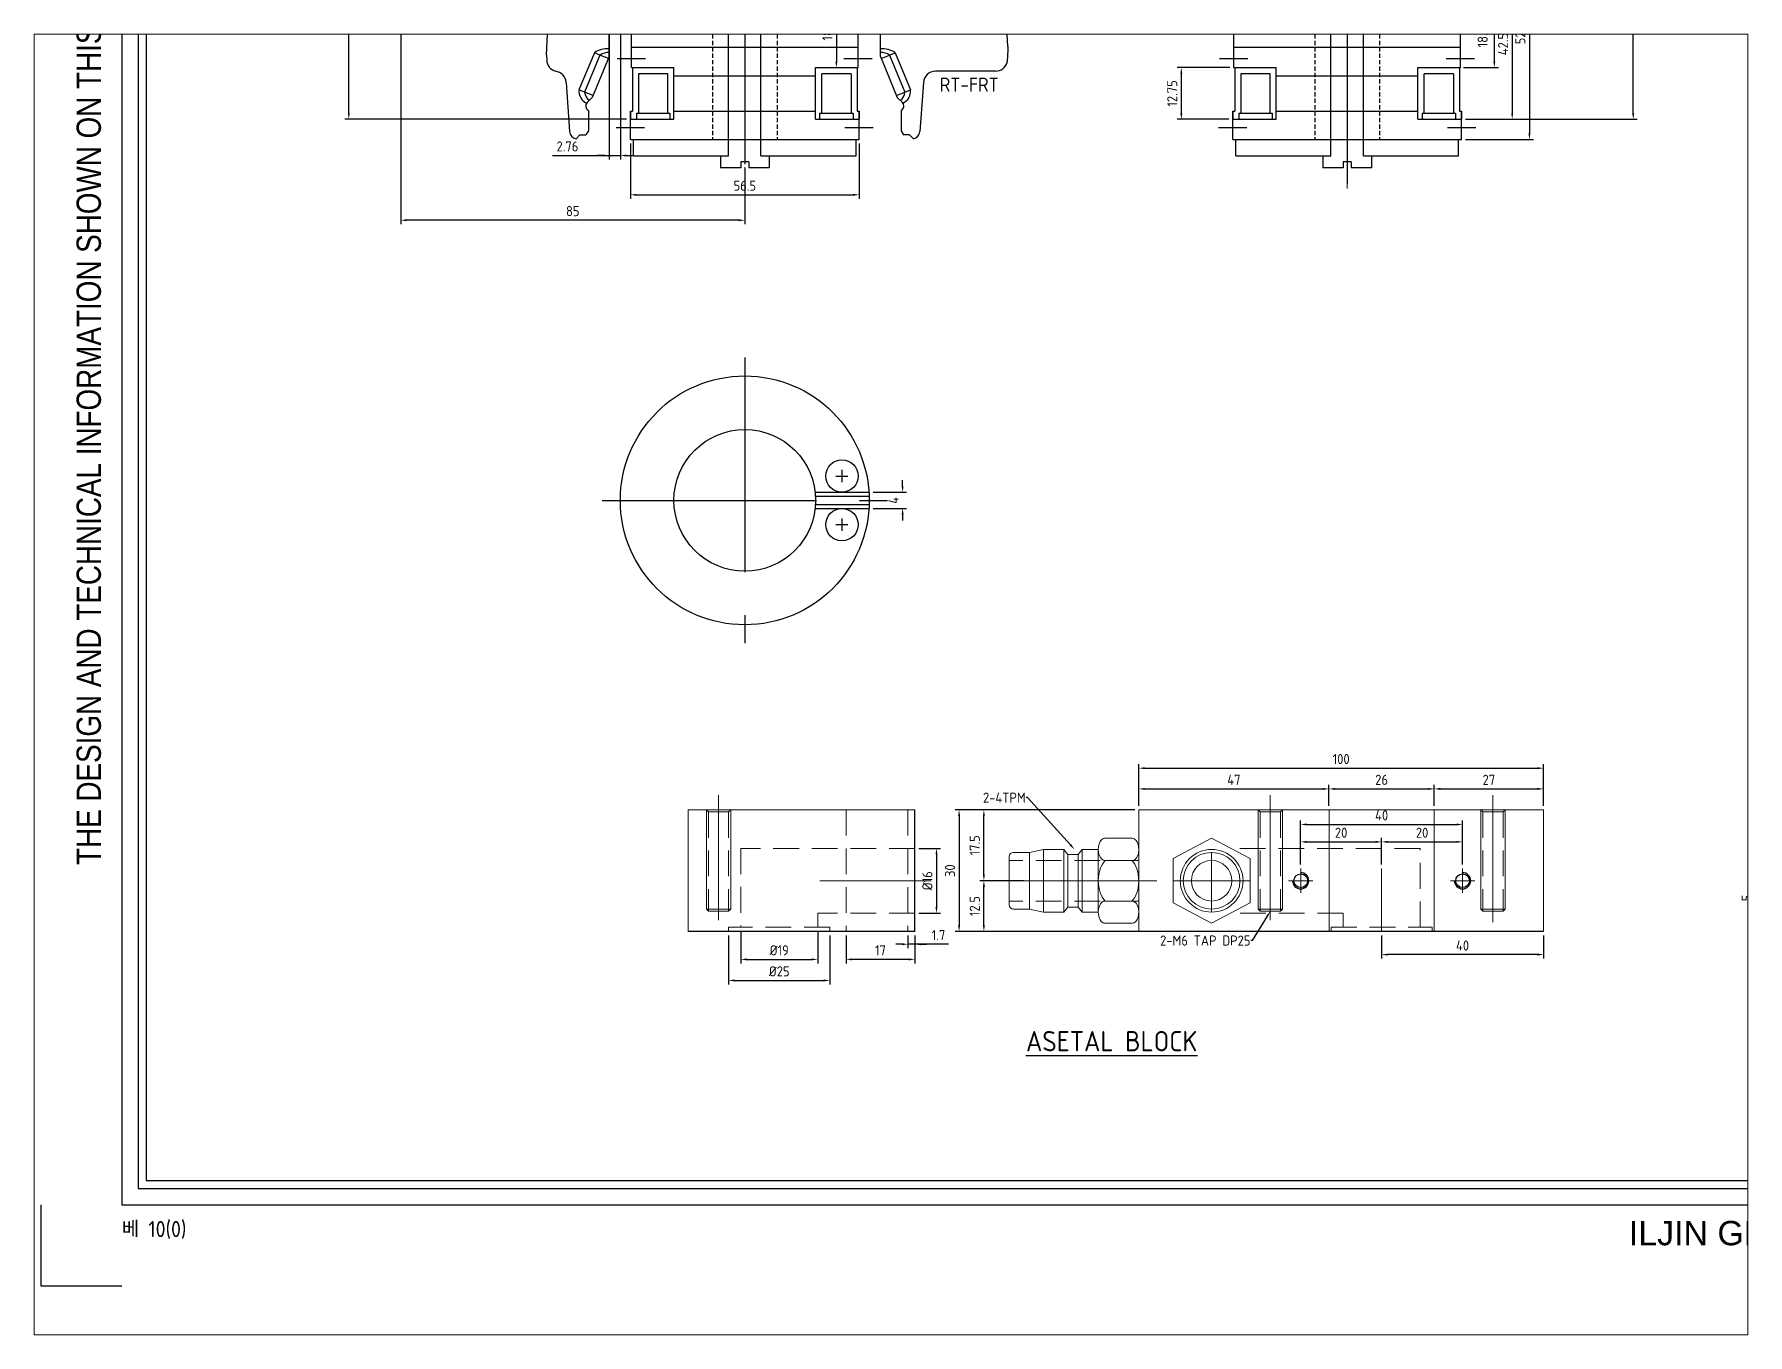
# Paper-space layout '배치2' of a CAD drawing. Header units: inches. Extents: x 26 to 231, y 20 to 176.
# The model-space entities are those that its viewports show. They can reach past a viewport. Long polylines and large blocks are cut down to what shows.
import ezdxf
from ezdxf import colors
from ezdxf.entities.mleader import LeaderData, LeaderLine
from ezdxf.math import Vec2, Vec3

# ---------------------------------------------------------------- set-up
doc = ezdxf.new("R2010")
doc.units = ezdxf.units.IN
for name, pattern in [('CENTER', [2, 1.25, -0.25, 0.25, -0.25]), ('CENTER2', [28.575, 19.05, -3.175, 3.175, -3.175]), ('DASHED', [0.75, 0.5, -0.25]), ('HIDDEN', [0.375, 0.25, -0.125])]:
    doc.linetypes.add(name, pattern=pattern)
doc.layers.add('03_Center', color=1, linetype='CENTER', lineweight=13)
for name, color, linetype in [('______', 7, 'Continuous'), ('HIDDEN', 2, 'HIDDEN'), ('도면', 3, 'Continuous'), ('도면 표제', 7, 'Continuous')]:
    doc.layers.add(name, color=color, linetype=linetype)
doc.layers.add('도면 한계', color=6, linetype='Continuous', plot=False)
doc.styles.add('ISO', font='isocp.shx')
doc.styles.add('ISOCP', font='isocp.shx')
doc.styles.get("Standard").update_dxf_attribs({"font": 'arial.ttf'})
doc.dimstyles.new('ILJINGLOBAL', dxfattribs={"dimtxt": 2.5, "dimasz": 1.5, "dimexe": 1, "dimexo": 1, "dimgap": 1, "dimtad": 1, "dimtoh": 1, "dimzin": 9, "dimdsep": 46, "dimtxsty": 'ISOCP', "dimcen": 0, "dimclrd": 1, "dimclre": 1, "dimclrt": 2, "dimazin": 2, "dimtm": 1e-09, "dimtfac": 1, "dimtofl": 0, "dimtmove": 1, "dimatfit": 3, "dimfxl": 1, "dimtolj": 1, "dimtzin": 0, "dimarcsym": 0})

psp = doc.layouts.new('배치2')

msp = doc.modelspace()

# ---------------------------------------------------------------- texts
at = {"insert": (264.5178, 62.9077), "char_height": 5, "attachment_point": 2, "style": 'ISOCP'}
msp.add_mtext_dynamic_auto_height_columns('{\\LASETAL BLOCK}', width=79.158904, gutter_width=1, height=0, count=1, dxfattribs=at)
at = {"layer": '도면 표제', "insert": (16, 297), "char_height": 6, "width": 493.400114, "attachment_point": 8, "rotation": 90, "style": 'ISOCP'}
msp.add_mtext('{\\fArial Narrow|b0|i0|c0|p34;THE DESIGN AND TECHNICAL INFORMATION SHOWN ON THIS DOCUMENT IS THE PROPERTY OF ILJIN @ ILJIN 2015}', dxfattribs=at)
at = {"layer": '도면 표제'}
for s, insert, char_height, width, attachment_point in [('{\\Fisocp,whgtxt|c129;\\C0;베 10(0)}', (20, 16), 4, 45.487735, 1), ('ILJIN GLOBAL', (420, 16), 6, 70.604749, 2)]:
    msp.add_mtext(s, dxfattribs=dict(at, insert=insert, char_height=char_height, width=width, attachment_point=attachment_point))

# ---------------------------------------------------------------- blocks, each defined once
blk = doc.blocks.new('*D78')
at = {"color": 1, "lineweight": -2, "transparency": 16777216}
for p, q in [((452.12, 98.27), (422.64, 98.27)), ((432.62, 93.27), (422.64, 93.27)), ((423.64, 96.77), (423.64, 94.77))]:
    blk.add_line(p, q, dxfattribs=at)
at = {"color": 1, "transparency": 16777216}
for points in [[(423.39, 96.77), (423.89, 96.77), (423.64, 98.27)], [(423.39, 94.77), (423.89, 94.77), (423.64, 93.27)]]:
    blk.add_solid(points, dxfattribs=at)
at = {"layer": 'Defpoints', "color": 0, "transparency": 16777216}
for p in [(453.12, 98.27), (423.64, 93.27), (433.62, 93.27)]:
    blk.add_point(p, dxfattribs=at)
at = {"color": 2, "transparency": 16777216, "insert": (421.39, 95.77), "char_height": 2.5, "attachment_point": 5, "rotation": 90, "style": 'ISOCP'}
blk.add_mtext('\\A1;5', dxfattribs=at)
blk = doc.blocks.new('*D88')
at = {"color": 1, "lineweight": -2, "transparency": 16777216}
for p, q in [((88.88, 415.11), (88.88, 262.17)), ((173.88, 276.03), (173.88, 262.17)), ((172.38, 263.17), (90.38, 263.17))]:
    blk.add_line(p, q, dxfattribs=at)
at = {"color": 1, "transparency": 16777216}
for points in [[(90.38, 263.42), (90.38, 262.92), (88.88, 263.17)], [(172.38, 263.42), (172.38, 262.92), (173.88, 263.17)]]:
    blk.add_solid(points, dxfattribs=at)
at = {"layer": 'Defpoints', "color": 0, "transparency": 16777216}
for p in [(88.88, 416.11), (173.88, 277.03), (88.88, 263.17)]:
    blk.add_point(p, dxfattribs=at)
at = {"color": 2, "transparency": 16777216, "insert": (131.38, 265.42), "char_height": 2.5, "attachment_point": 5, "style": 'ISOCP'}
blk.add_mtext('\\A1;85', dxfattribs=at)
blk = doc.blocks.new('*D90')
at = {"color": 1, "lineweight": -2, "transparency": 16777216}
for p, q in [((87.88, 488.11), (75.05, 488.11)), ((76.05, 289.61), (76.05, 486.61)), ((144.62, 288.11), (75.05, 288.11))]:
    blk.add_line(p, q, dxfattribs=at)
at = {"color": 1, "transparency": 16777216}
for points in [[(75.8, 486.61), (76.3, 486.61), (76.05, 488.11)], [(75.8, 289.61), (76.3, 289.61), (76.05, 288.11)]]:
    blk.add_solid(points, dxfattribs=at)
at = {"layer": 'Defpoints', "color": 0, "transparency": 16777216}
for p in [(76.05, 488.11), (88.88, 488.11), (145.62, 288.11)]:
    blk.add_point(p, dxfattribs=at)
at = {"color": 2, "transparency": 16777216, "insert": (73.8, 388.11), "char_height": 2.5, "attachment_point": 5, "rotation": 90, "style": 'ISOCP'}
blk.add_mtext('\\A1;200', dxfattribs=at)
blk = doc.blocks.new('*D127')
at = {"color": 1, "lineweight": -2, "transparency": 16777216}
for p, q in [((238.61, 100.02), (231.95, 100.02)), ((232.95, 89.02), (232.95, 98.52)), ((275.34, 87.52), (231.95, 87.52))]:
    blk.add_line(p, q, dxfattribs=at)
at = {"color": 1, "transparency": 16777216}
for points in [[(232.7, 98.52), (233.2, 98.52), (232.95, 100.02)], [(232.7, 89.02), (233.2, 89.02), (232.95, 87.52)]]:
    blk.add_solid(points, dxfattribs=at)
at = {"layer": 'Defpoints', "color": 0, "transparency": 16777216}
for p in [(232.95, 100.02), (239.61, 100.02), (276.34, 87.52)]:
    blk.add_point(p, dxfattribs=at)
at = {"color": 2, "transparency": 16777216, "insert": (230.7, 93.77), "char_height": 2.5, "attachment_point": 5, "rotation": 90, "style": 'ISOCP'}
blk.add_mtext('\\A1;12.5', dxfattribs=at)
blk = doc.blocks.new('*D128')
at = {"color": 1, "lineweight": -2, "transparency": 16777216}
for p, q in [((311.21, 104.02), (311.21, 114.93)), ((351.21, 104.02), (351.21, 114.93)), ((312.71, 113.93), (349.71, 113.93))]:
    blk.add_line(p, q, dxfattribs=at)
at = {"color": 1, "transparency": 16777216}
for points in [[(312.71, 114.18), (312.71, 113.68), (311.21, 113.93)], [(349.71, 114.18), (349.71, 113.68), (351.21, 113.93)]]:
    blk.add_solid(points, dxfattribs=at)
at = {"layer": 'Defpoints', "color": 0, "transparency": 16777216}
for p in [(351.21, 113.93), (311.21, 103.02), (351.21, 103.02)]:
    blk.add_point(p, dxfattribs=at)
at = {"color": 2, "transparency": 16777216, "insert": (331.21, 116.18), "char_height": 2.5, "attachment_point": 5, "style": 'ISOCP'}
blk.add_mtext('\\A1;40', dxfattribs=at)
blk = doc.blocks.new('*D129')
at = {"color": 1, "lineweight": -2, "transparency": 16777216}
for p, q in [((311.21, 104.02), (311.21, 110.63)), ((331.21, 104.02), (331.21, 110.63)), ((312.71, 109.63), (329.71, 109.63))]:
    blk.add_line(p, q, dxfattribs=at)
at = {"color": 1, "transparency": 16777216}
for points in [[(312.71, 109.88), (312.71, 109.38), (311.21, 109.63)], [(329.71, 109.88), (329.71, 109.38), (331.21, 109.63)]]:
    blk.add_solid(points, dxfattribs=at)
at = {"layer": 'Defpoints', "color": 0, "transparency": 16777216}
for p in [(331.21, 109.63), (311.21, 103.02), (331.21, 103.02)]:
    blk.add_point(p, dxfattribs=at)
at = {"color": 2, "transparency": 16777216, "insert": (321.21, 111.88), "char_height": 2.5, "attachment_point": 5, "style": 'ISOCP'}
blk.add_mtext('\\A1;20', dxfattribs=at)
blk = doc.blocks.new('*D130')
at = {"color": 1, "lineweight": -2, "transparency": 16777216}
for p, q in [((331.21, 105.02), (331.21, 110.63)), ((351.21, 104.02), (351.21, 110.63)), ((332.71, 109.63), (349.71, 109.63))]:
    blk.add_line(p, q, dxfattribs=at)
at = {"color": 1, "transparency": 16777216}
for points in [[(332.71, 109.88), (332.71, 109.38), (331.21, 109.63)], [(349.71, 109.88), (349.71, 109.38), (351.21, 109.63)]]:
    blk.add_solid(points, dxfattribs=at)
at = {"layer": 'Defpoints', "color": 0, "transparency": 16777216}
for p in [(351.21, 109.63), (331.21, 104.02), (351.21, 103.02)]:
    blk.add_point(p, dxfattribs=at)
at = {"color": 2, "transparency": 16777216, "insert": (341.21, 111.88), "char_height": 2.5, "attachment_point": 5, "style": 'ISOCP'}
blk.add_mtext('\\A1;20', dxfattribs=at)
blk = doc.blocks.new('*D131')
at = {"color": 1, "lineweight": -2, "transparency": 16777216}
for p, q in [((270.21, 117.52), (231.95, 117.52)), ((232.95, 101.52), (232.95, 116.02)), ((242.73, 100.02), (231.95, 100.02))]:
    blk.add_line(p, q, dxfattribs=at)
at = {"color": 1, "transparency": 16777216}
for points in [[(232.7, 116.02), (233.2, 116.02), (232.95, 117.52)], [(232.7, 101.52), (233.2, 101.52), (232.95, 100.02)]]:
    blk.add_solid(points, dxfattribs=at)
at = {"layer": 'Defpoints', "color": 0, "transparency": 16777216}
for p in [(232.95, 117.52), (271.21, 117.52), (243.73, 100.02)]:
    blk.add_point(p, dxfattribs=at)
at = {"color": 2, "transparency": 16777216, "insert": (230.7, 108.77), "char_height": 2.5, "attachment_point": 5, "rotation": 90, "style": 'ISOCP'}
blk.add_mtext('\\A1;17.5', dxfattribs=at)
blk = doc.blocks.new('*D132')
at = {"color": 1, "lineweight": -2, "transparency": 16777216}
for p, q in [((270.21, 117.52), (225.82, 117.52)), ((226.82, 116.02), (226.82, 89.02)), ((270.21, 87.52), (225.82, 87.52))]:
    blk.add_line(p, q, dxfattribs=at)
at = {"color": 1, "transparency": 16777216}
for points in [[(226.57, 116.02), (227.07, 116.02), (226.82, 117.52)], [(226.57, 89.02), (227.07, 89.02), (226.82, 87.52)]]:
    blk.add_solid(points, dxfattribs=at)
at = {"layer": 'Defpoints', "color": 0, "transparency": 16777216}
for p in [(271.21, 117.52), (226.82, 87.52), (271.21, 87.52)]:
    blk.add_point(p, dxfattribs=at)
at = {"color": 2, "transparency": 16777216, "insert": (224.57, 102.52), "char_height": 2.5, "attachment_point": 5, "rotation": 90, "style": 'ISOCP'}
blk.add_mtext('\\A1;30', dxfattribs=at)
blk = doc.blocks.new('*D133')
at = {"color": 1, "lineweight": -2, "transparency": 16777216}
for p, q in [((214.19, 86.52), (214.19, 83.35)), ((215.89, 86.52), (215.89, 83.35)), ((212.69, 84.35), (211.19, 84.35)), ((215.89, 84.35), (214.19, 84.35)), ((224.24, 84.35), (215.89, 84.35)), ((217.39, 84.35), (218.89, 84.35))]:
    blk.add_line(p, q, dxfattribs=at)
at = {"color": 1, "transparency": 16777216}
for points in [[(212.69, 84.6), (212.69, 84.1), (214.19, 84.35)], [(217.39, 84.6), (217.39, 84.1), (215.89, 84.35)]]:
    blk.add_solid(points, dxfattribs=at)
at = {"layer": 'Defpoints', "color": 0, "transparency": 16777216}
for p in [(214.19, 87.52), (215.89, 87.52), (214.19, 84.35)]:
    blk.add_point(p, dxfattribs=at)
at = {"color": 2, "transparency": 16777216, "insert": (221.74, 86.6), "char_height": 2.5, "attachment_point": 5, "style": 'ISOCP'}
blk.add_mtext('\\A1;1.7', dxfattribs=at)
blk = doc.blocks.new('*D134')
at = {"color": 1, "lineweight": -2, "transparency": 16777216}
for p, q in [((198.89, 86.52), (198.89, 79.6)), ((215.89, 86.52), (215.89, 79.6)), ((214.39, 80.6), (200.39, 80.6))]:
    blk.add_line(p, q, dxfattribs=at)
at = {"color": 1, "transparency": 16777216}
for points in [[(200.39, 80.85), (200.39, 80.35), (198.89, 80.6)], [(214.39, 80.85), (214.39, 80.35), (215.89, 80.6)]]:
    blk.add_solid(points, dxfattribs=at)
at = {"layer": 'Defpoints', "color": 0, "transparency": 16777216}
for p in [(198.89, 87.52), (215.89, 87.52), (198.89, 80.6)]:
    blk.add_point(p, dxfattribs=at)
at = {"color": 2, "transparency": 16777216, "insert": (207.39, 82.85), "char_height": 2.5, "attachment_point": 5, "style": 'ISOCP'}
blk.add_mtext('\\A1;17', dxfattribs=at)
blk = doc.blocks.new('*D125')
at = {"color": 1, "lineweight": -2, "transparency": 16777216}
for p, q in [((169.89, 86.52), (169.89, 74.4)), ((194.89, 86.52), (194.89, 74.4)), ((171.39, 75.4), (193.39, 75.4))]:
    blk.add_line(p, q, dxfattribs=at)
at = {"color": 1, "transparency": 16777216}
for points in [[(171.39, 75.65), (171.39, 75.15), (169.89, 75.4)], [(193.39, 75.65), (193.39, 75.15), (194.89, 75.4)]]:
    blk.add_solid(points, dxfattribs=at)
at = {"layer": 'Defpoints', "color": 0, "transparency": 16777216}
for p in [(169.89, 87.52), (194.89, 87.52), (194.89, 75.4)]:
    blk.add_point(p, dxfattribs=at)
at = {"color": 2, "transparency": 16777216, "insert": (182.39, 77.65), "char_height": 2.5, "attachment_point": 5, "style": 'ISOCP'}
blk.add_mtext('\\A1;%%c25', dxfattribs=at)
blk = doc.blocks.new('*D135')
at = {"color": 1, "lineweight": -2, "transparency": 16777216}
for p, q in [((216.89, 108.02), (222.24, 108.02)), ((221.24, 106.52), (221.24, 93.52)), ((216.89, 92.02), (222.24, 92.02))]:
    blk.add_line(p, q, dxfattribs=at)
at = {"color": 1, "transparency": 16777216}
for points in [[(220.99, 106.52), (221.49, 106.52), (221.24, 108.02)], [(220.99, 93.52), (221.49, 93.52), (221.24, 92.02)]]:
    blk.add_solid(points, dxfattribs=at)
at = {"layer": 'Defpoints', "color": 0, "transparency": 16777216}
for p in [(215.89, 108.02), (215.89, 92.02), (221.24, 92.02)]:
    blk.add_point(p, dxfattribs=at)
at = {"color": 2, "transparency": 16777216, "insert": (218.99, 100.02), "char_height": 2.5, "attachment_point": 5, "rotation": 90, "style": 'ISOCP'}
blk.add_mtext('\\A1;%%c16', dxfattribs=at)
blk = doc.blocks.new('*D126')
at = {"color": 1, "lineweight": -2, "transparency": 16777216}
for p, q in [((172.89, 87.52), (172.89, 79.6)), ((191.89, 87.52), (191.89, 79.6)), ((174.39, 80.6), (190.39, 80.6))]:
    blk.add_line(p, q, dxfattribs=at)
at = {"color": 1, "transparency": 16777216}
for points in [[(174.39, 80.85), (174.39, 80.35), (172.89, 80.6)], [(190.39, 80.85), (190.39, 80.35), (191.89, 80.6)]]:
    blk.add_solid(points, dxfattribs=at)
at = {"layer": 'Defpoints', "color": 0, "transparency": 16777216}
for p in [(172.89, 88.52), (191.89, 88.52), (191.89, 80.6)]:
    blk.add_point(p, dxfattribs=at)
at = {"color": 2, "transparency": 16777216, "insert": (182.39, 82.85), "char_height": 2.5, "attachment_point": 5, "style": 'ISOCP'}
blk.add_mtext('\\A1;%%c19', dxfattribs=at)
blk = doc.blocks.new('*D136')
at = {"color": 1, "lineweight": -2, "transparency": 16777216}
for p, q in [((331.21, 86.52), (331.21, 80.79)), ((371.21, 86.52), (371.21, 80.79)), ((369.71, 81.79), (332.71, 81.79))]:
    blk.add_line(p, q, dxfattribs=at)
at = {"color": 1, "transparency": 16777216}
for points in [[(332.71, 82.04), (332.71, 81.54), (331.21, 81.79)], [(369.71, 82.04), (369.71, 81.54), (371.21, 81.79)]]:
    blk.add_solid(points, dxfattribs=at)
at = {"layer": 'Defpoints', "color": 0, "transparency": 16777216}
for p in [(331.21, 87.52), (371.21, 87.52), (331.21, 81.79)]:
    blk.add_point(p, dxfattribs=at)
at = {"color": 2, "transparency": 16777216, "insert": (351.21, 84.04), "char_height": 2.5, "attachment_point": 5, "style": 'ISOCP'}
blk.add_mtext('\\A1;40', dxfattribs=at)
blk = doc.blocks.new('*D137')
at = {"color": 1, "lineweight": -2, "transparency": 16777216}
for p, q in [((271.21, 118.52), (271.21, 123.71)), ((318.21, 118.52), (318.21, 123.71)), ((272.71, 122.71), (316.71, 122.71))]:
    blk.add_line(p, q, dxfattribs=at)
at = {"color": 1, "transparency": 16777216}
for points in [[(272.71, 122.96), (272.71, 122.46), (271.21, 122.71)], [(316.71, 122.96), (316.71, 122.46), (318.21, 122.71)]]:
    blk.add_solid(points, dxfattribs=at)
at = {"layer": 'Defpoints', "color": 0, "transparency": 16777216}
for p in [(318.21, 122.71), (271.21, 117.52), (318.21, 117.52)]:
    blk.add_point(p, dxfattribs=at)
at = {"color": 2, "transparency": 16777216, "insert": (294.71, 124.96), "char_height": 2.5, "attachment_point": 5, "style": 'ISOCP'}
blk.add_mtext('\\A1;47', dxfattribs=at)
blk = doc.blocks.new('*D138')
at = {"color": 1, "lineweight": -2, "transparency": 16777216}
for p, q in [((318.21, 118.52), (318.21, 123.71)), ((344.21, 118.52), (344.21, 123.71)), ((319.71, 122.71), (342.71, 122.71))]:
    blk.add_line(p, q, dxfattribs=at)
at = {"color": 1, "transparency": 16777216}
for points in [[(319.71, 122.96), (319.71, 122.46), (318.21, 122.71)], [(342.71, 122.96), (342.71, 122.46), (344.21, 122.71)]]:
    blk.add_solid(points, dxfattribs=at)
at = {"layer": 'Defpoints', "color": 0, "transparency": 16777216}
for p in [(344.21, 122.71), (318.21, 117.52), (344.21, 117.52)]:
    blk.add_point(p, dxfattribs=at)
at = {"color": 2, "transparency": 16777216, "insert": (331.21, 124.96), "char_height": 2.5, "attachment_point": 5, "style": 'ISOCP'}
blk.add_mtext('\\A1;26', dxfattribs=at)
blk = doc.blocks.new('*D139')
at = {"color": 1, "lineweight": -2, "transparency": 16777216}
for p, q in [((344.21, 118.52), (344.21, 123.71)), ((371.21, 118.52), (371.21, 123.71)), ((345.71, 122.71), (369.71, 122.71))]:
    blk.add_line(p, q, dxfattribs=at)
at = {"color": 1, "transparency": 16777216}
for points in [[(345.71, 122.96), (345.71, 122.46), (344.21, 122.71)], [(369.71, 122.96), (369.71, 122.46), (371.21, 122.71)]]:
    blk.add_solid(points, dxfattribs=at)
at = {"layer": 'Defpoints', "color": 0, "transparency": 16777216}
for p in [(371.21, 122.71), (344.21, 117.52), (371.21, 117.52)]:
    blk.add_point(p, dxfattribs=at)
at = {"color": 2, "transparency": 16777216, "insert": (357.71, 124.96), "char_height": 2.5, "attachment_point": 5, "style": 'ISOCP'}
blk.add_mtext('\\A1;27', dxfattribs=at)
blk = doc.blocks.new('*D140')
at = {"color": 1, "lineweight": -2, "transparency": 16777216}
for p, q in [((271.21, 118.52), (271.21, 128.83)), ((272.71, 127.83), (369.71, 127.83)), ((371.21, 118.52), (371.21, 128.83))]:
    blk.add_line(p, q, dxfattribs=at)
at = {"color": 1, "transparency": 16777216}
for points in [[(272.71, 128.08), (272.71, 127.58), (271.21, 127.83)], [(369.71, 128.08), (369.71, 127.58), (371.21, 127.83)]]:
    blk.add_solid(points, dxfattribs=at)
at = {"layer": 'Defpoints', "color": 0, "transparency": 16777216}
for p in [(371.21, 127.83), (271.21, 117.52), (371.21, 117.52)]:
    blk.add_point(p, dxfattribs=at)
at = {"color": 2, "transparency": 16777216, "insert": (321.21, 130.08), "char_height": 2.5, "attachment_point": 5, "style": 'ISOCP'}
blk.add_mtext('\\A1;100', dxfattribs=at)
blk = doc.blocks.new('*D144')
at = {"color": 1, "lineweight": -2, "transparency": 16777216}
for p, q in [((354.2, 335.61), (368.72, 335.61)), ((367.72, 334.11), (367.72, 284.61)), ((351.95, 283.11), (368.72, 283.11))]:
    blk.add_line(p, q, dxfattribs=at)
at = {"color": 1, "transparency": 16777216}
for points in [[(367.47, 334.11), (367.97, 334.11), (367.72, 335.61)], [(367.47, 284.61), (367.97, 284.61), (367.72, 283.11)]]:
    blk.add_solid(points, dxfattribs=at)
at = {"layer": 'Defpoints', "color": 0, "transparency": 16777216}
for p in [(353.2, 335.61), (350.95, 283.11), (367.72, 283.11)]:
    blk.add_point(p, dxfattribs=at)
at = {"color": 2, "transparency": 16777216, "insert": (365.47, 309.36), "char_height": 2.5, "attachment_point": 5, "rotation": 90, "style": 'ISOCP'}
blk.add_mtext('\\A1;52.5', dxfattribs=at)
blk = doc.blocks.new('*D145')
at = {"color": 1, "lineweight": -2, "transparency": 16777216}
for p, q in [((351.42, 319.36), (360.05, 319.36)), ((359.05, 317.86), (359.05, 302.36)), ((351.46, 300.86), (360.05, 300.86))]:
    blk.add_line(p, q, dxfattribs=at)
at = {"color": 1, "transparency": 16777216}
for points in [[(358.8, 317.86), (359.3, 317.86), (359.05, 319.36)], [(358.8, 302.36), (359.3, 302.36), (359.05, 300.86)]]:
    blk.add_solid(points, dxfattribs=at)
at = {"layer": 'Defpoints', "color": 0, "transparency": 16777216}
for p in [(350.42, 319.36), (350.46, 300.86), (359.05, 300.86)]:
    blk.add_point(p, dxfattribs=at)
at = {"color": 2, "transparency": 16777216, "insert": (356.18, 310.11), "char_height": 2.5, "attachment_point": 5, "rotation": 90, "style": 'ISOCP'}
blk.add_mtext('\\A1;18.5{\\H0.7x;\\S+0^ -0.1;}', dxfattribs=at)
blk = doc.blocks.new('*D146')
at = {"color": 1, "lineweight": -2, "transparency": 16777216}
for p, q in [((354.44, 330.61), (364.47, 330.61)), ((363.47, 329.11), (363.47, 289.61)), ((351.95, 288.11), (364.47, 288.11))]:
    blk.add_line(p, q, dxfattribs=at)
at = {"color": 1, "transparency": 16777216}
for points in [[(363.22, 329.11), (363.72, 329.11), (363.47, 330.61)], [(363.22, 289.61), (363.72, 289.61), (363.47, 288.11)]]:
    blk.add_solid(points, dxfattribs=at)
at = {"layer": 'Defpoints', "color": 0, "transparency": 16777216}
for p in [(353.44, 330.61), (350.95, 288.11), (363.47, 288.11)]:
    blk.add_point(p, dxfattribs=at)
at = {"color": 2, "transparency": 16777216, "insert": (361.22, 309.36), "char_height": 2.5, "attachment_point": 5, "rotation": 90, "style": 'ISOCP'}
blk.add_mtext('\\A1;42.5%%P0.5', dxfattribs=at)
blk = doc.blocks.new('RT-FRT OT COIL(1)')
at = {"color": 151}
for p, q in [((-34, -8.27), (-27, -8.27)), ((27, -8.27), (34, -8.27)), ((-31.5, -23.77), (-24.5, -23.77)), ((24.5, -23.77), (31.5, -23.77)), ((-31.5, -30.77), (-24.5, -30.77)), ((24.5, -30.77), (31.5, -30.77)), ((-31.5, -37.77), (-24.5, -37.77)), ((24.5, -37.77), (31.5, -37.77)), ((-31.75, -54.77), (-24.75, -54.77)), ((24.75, -54.77), (31.75, -54.77))]:
    blk.add_line(p, q, dxfattribs=at)
for p, q in [((-30.5, -5.27), (-12.5, -5.27)), ((-30.5, -10.27), (-30.5, -5.27)), ((-12.5, -6.27), (-12.5, -5.27)), ((12.5, -6.27), (-12.5, -6.27)), ((-4, -61.77), (-4, -6.27)), ((4, -61.77), (4, -6.27)), ((12.5, -5.27), (12.5, -6.27)), ((12.5, -5.27), (30.5, -5.27)), ((30.5, -10.27), (30.5, -5.27)), ((-27.73, -21.52), (-30.75, -10.27)), ((-30.75, -10.27), (-17.5, -10.27)), ((-29.5, -11.77), (-29.9, -10.27)), ((-26.57, -20.02), (-28.78, -11.77)), ((-19, -20.02), (-19, -11.77)), ((-18.5, -11.77), (-18.5, -10.27)), ((-17.5, -21.52), (-17.5, -10.27)), ((-17.5, -12.27), (17.5, -12.27)), ((17.5, -21.52), (17.5, -10.27)), ((17.5, -10.27), (30.75, -10.27)), ((18.5, -11.77), (18.5, -10.27)), ((19, -20.02), (19, -11.77)), ((26.57, -20.02), (28.78, -11.77)), ((27.73, -21.52), (30.75, -10.27)), ((29.5, -11.77), (29.9, -10.27)), ((-26.57, -20.02), (-19, -20.02)), ((-17.5, -19.52), (17.5, -19.52)), ((19, -20.02), (26.57, -20.02)), ((-28, -40.02), (-28, -21.52)), ((-28, -21.52), (-27.73, -21.52)), ((-27.73, -21.52), (-17.5, -21.52)), ((17.5, -21.52), (28, -21.52)), ((28, -40.02), (28, -21.52)), ((28, -26.52), (-28, -26.52)), ((28, -35.02), (-28, -35.02)), ((-28, -40.02), (-27.76, -40.02)), ((-27.76, -40.02), (-27.76, -50.77)), ((-27.76, -40.02), (-17.5, -40.02)), ((-19, -41.52), (-26.25, -41.52)), ((-26.25, -41.52), (-26.25, -51.27)), ((-19, -51.27), (-19, -41.52)), ((-17.5, -50.77), (-17.5, -40.02)), ((-17.5, -42.02), (17.5, -42.02)), ((17.5, -52.77), (17.5, -40.02)), ((17.5, -40.02), (27.76, -40.02)), ((26.25, -41.52), (19, -41.52)), ((19, -51.27), (19, -41.52)), ((26.25, -41.52), (26.25, -51.27)), ((27.76, -40.02), (27.76, -50.77)), ((27.76, -40.02), (28, -40.02)), ((-28.25, -57.77), (-28.25, -50.77)), ((-28.25, -50.77), (-28.25, -52.77)), ((-17.5, -50.77), (17.5, -50.77)), ((-17.5, -52.77), (-17.5, -50.79)), ((28.25, -57.77), (28.25, -50.77)), ((28.25, -50.77), (28.25, -52.77)), ((-28.25, -52.77), (-17.5, -52.77)), ((-26.75, -51.27), (-26.75, -52.77)), ((-18.5, -51.27), (-18.5, -52.77)), ((17.5, -52.77), (28.25, -52.77)), ((18.5, -51.27), (18.5, -52.77)), ((26.75, -51.27), (26.75, -52.77)), ((-27.5, -61.77), (-27.5, -57.77)), ((27.5, -61.77), (27.5, -57.77)), ((-27.5, -61.77), (-4, -61.77)), ((1, -63.27), (-1, -63.27)), ((4, -61.77), (27.5, -61.77)), ((-1, -64.77), (-6, -64.77)), ((6, -64.77), (1, -64.77))]:
    blk.add_line(p, q)
at = {"linetype": 'HIDDEN'}
for p, q in [((-8, -6.27), (-8, -57.77)), ((8, -6.27), (8, -57.77))]:
    blk.add_line(p, q, dxfattribs=at)
at = {"ltscale": 0.08}
for p, q in [((-28.78, -11.77), (-29.5, -11.77)), ((-18.5, -11.77), (-28.78, -11.77)), ((29.5, -11.77), (18.5, -11.77)), ((-28.25, -50.77), (-27.76, -50.77)), ((27.76, -50.77), (28.25, -50.77)), ((-26.75, -51.27), (-18.5, -51.27)), ((18.5, -51.27), (26.75, -51.27)), ((-28.25, -57.77), (28.25, -57.77))]:
    blk.add_line(p, q, dxfattribs=at)
at = {"ltscale": 10}
for p, q in [((-6, -61.77), (-6, -64.77)), ((-1, -63.27), (-1, -64.77)), ((1, -63.27), (1, -64.77)), ((6, -61.77), (6, -64.77))]:
    blk.add_line(p, q, dxfattribs=at)
at = {"layer": '03_Center'}
blk.add_line((0, -69.88), (0, 0), dxfattribs=at)
at = {"layer": 'HIDDEN', "ltscale": 10}
for p, q in [((-28.78, -11.77), (-29.19, -10.27)), ((-19, -11.77), (-19, -10.27)), ((19, -11.77), (19, -10.27)), ((28.78, -11.77), (29.19, -10.27))]:
    blk.add_line(p, q, dxfattribs=at)
blk = doc.blocks.new('RT-FRT OT(1)')
at = {"ltscale": 10}
for p, q in [((-43.75, -5.9), (-43.75, -11)), ((43.75, -5.9), (43.75, -11))]:
    blk.add_line(p, q, dxfattribs=at)
for p, q in [((-42.55, -4.7), (-39.45, -4.7)), ((-39.45, -4.7), (-38.65, -5.5)), ((-38.65, -6.72), (-38.65, -5.5)), ((39.45, -4.7), (38.65, -5.5)), ((38.65, -6.72), (38.65, -5.5)), ((42.55, -4.7), (39.45, -4.7)), ((-37.16, -20.97), (-40.96, -11.79)), ((-35.77, -20.39), (-39.57, -11.22)), ((-37.68, -9.9), (-38.95, -8.63)), ((-33.5, -19.99), (-37.68, -9.9)), ((33.5, -19.99), (37.68, -9.9)), ((35.77, -20.39), (39.57, -11.22)), ((37.16, -20.97), (40.96, -11.79)), ((37.68, -9.9), (38.95, -8.63)), ((-45.52, -14.16), (-45.58, -15.26)), ((-45.49, -13.56), (-45.52, -14.16)), ((-45.5, -13.83), (-45.52, -14.16)), ((45.49, -13.56), (45.52, -14.16)), ((45.52, -14.16), (45.94, -22.21)), ((-49, -33.07), (-48.43, -19.97)), ((-33.5, -33.47), (-33.5, -19.99)), ((33.5, -33.47), (33.5, -19.99)), ((61.85, -25.05), (48.94, -25.05)), ((65, -30.92), (64.84, -27.89)), ((-49, -33.07), (-48.93, -34.34)), ((-37.16, -32.49), (-40.96, -41.67)), ((-35.77, -33.07), (-39.57, -42.24)), ((-33.5, -33.47), (-37.68, -43.56)), ((33.5, -33.47), (37.68, -43.56)), ((35.77, -33.07), (39.57, -42.24)), ((37.16, -32.49), (40.96, -41.67)), ((65, -31.67), (64.84, -34.71)), ((65, -30.92), (65, -31.67)), ((61.94, -37.05), (47.11, -37.05)), ((-44.12, -39.84), (-43.28, -51.94)), ((44.12, -39.84), (43.28, -51.94)), ((-37.68, -43.56), (-38.95, -44.83)), ((37.68, -43.56), (38.95, -44.83)), ((-38.65, -46.74), (-38.65, -51.79)), ((38.65, -46.74), (38.65, -51.79)), ((-40.73, -52.8), (-39.23, -52.8)), ((-38.65, -51.79), (-39.23, -52.8)), ((38.65, -51.79), (39.23, -52.8)), ((40.73, -52.8), (39.23, -52.8))]:
    blk.add_line(p, q)
at = {"color": 30}
for p, q in [((-39.57, -11.22), (-40.96, -11.79)), ((39.57, -11.22), (40.96, -11.79)), ((-35.77, -20.39), (-37.16, -20.97)), ((35.77, -20.39), (37.16, -20.97)), ((-35.77, -33.07), (-37.16, -32.49)), ((35.77, -33.07), (37.16, -32.49)), ((-39.57, -42.24), (-40.96, -41.67)), ((39.57, -42.24), (40.96, -41.67))]:
    blk.add_line(p, q, dxfattribs=at)
at = {"color": 2}
for p, q in [((-37.49, -10.36), (-39.57, -11.22)), ((37.49, -10.36), (39.57, -11.22)), ((-33.69, -19.53), (-35.77, -20.39)), ((33.69, -19.53), (35.77, -20.39)), ((-33.69, -33.93), (-35.77, -33.07)), ((33.69, -33.93), (35.77, -33.07)), ((-37.49, -43.1), (-39.57, -42.24)), ((37.49, -43.1), (39.57, -42.24))]:
    blk.add_line(p, q, dxfattribs=at)
at = {"ltscale": 3}
for p, q in [((-40.73, -52.8), (-41.69, -53.76)), ((-40.73, -52.8), (-41.69, -53.76)), ((40.73, -52.8), (41.69, -53.76))]:
    blk.add_line(p, q, dxfattribs=at)
for centre, radius, start, end in [((-42.55, -5.9), 1.2, 90, 180), ((-37.19, -11.29), 3.8, 122.9866, 187.6564), ((-38.1, -7.78), 1.2, 117.2796, 225), ((38.1, -7.78), 1.2, 315, 62.7204), ((37.19, -11.29), 3.8, 352.3436, 57.0134), ((42.55, -5.9), 1.2, 0, 90), ((-46.5, -11), 2.75, 291.5978, 0), ((-34.73, -11.01), 4.85, 150.5734, 182.4672), ((34.73, -11.01), 4.85, 357.5328, 29.4266), ((46.5, -11), 2.75, 180, 248.4022), ((-48.57, -15.11), 3, 295.394, 357), ((-45.43, -20.1), 3, 133.608, 177.5), ((-46, -20.53), 3, 115.394, 120), ((-34.46, -17.99), 4.02, 227.8072, 283.5522), ((-32.76, -14.95), 6.22, 241.0668, 263.1673), ((32.76, -14.95), 6.22, 276.8327, 298.9332), ((34.46, -17.99), 4.02, 256.4478, 312.1928), ((48.94, -22.05), 3, 183, 270), ((61.85, -28.05), 3, 3, 90), ((-34.15, -36.67), 5.14, 82.7016, 125.7512), ((-33.8, -35.86), 3.41, 84.9044, 125.1844), ((34.15, -36.67), 5.14, 54.2488, 97.2984), ((33.8, -35.86), 3.41, 54.8156, 95.0956), ((-45.94, -34.19), 3, 183, 253.9306), ((-47.11, -40.05), 3, 4, 83.3537), ((47.11, -40.05), 3, 90, 176), ((61.94, -34.05), 3, 270, 344.0096), ((61.85, -34.55), 3, 353.7534, 357), ((-37.73, -41.97), 3.24, 174.602, 246.0855), ((-36.98, -42.08), 2.59, 183.5999, 237.3933), ((36.98, -42.08), 2.59, 302.6067, 356.4001), ((37.73, -41.97), 3.24, 293.9145, 5.398), ((-38.1, -45.68), 1.2, 135, 242.7204), ((38.1, -45.68), 1.2, 297.2796, 45), ((-41.28, -51.8), 2, 184, 258.2352), ((41.28, -51.8), 2, 281.7648, 356)]:
    blk.add_arc(centre, radius, start, end)
at = {"layer": '03_Center', "ltscale": 10}
blk.add_line((0, -57.5), (0, 0), dxfattribs=at)
at = {"style": 'ISOCP'}
blk.add_text('RT-FRT', height=3.5, dxfattribs=at).set_placement((48.17, -42.13))
blk = doc.blocks.new('*D197')
at = {"color": 1, "lineweight": -2, "transparency": 16777216}
for p, q in [((143.14, 329.61), (143.14, 278.15)), ((140.38, 310.11), (140.38, 278.15)), ((126.34, 279.15), (140.38, 279.15)), ((138.88, 279.15), (137.38, 279.15)), ((140.38, 279.15), (143.14, 279.15)), ((144.64, 279.15), (146.14, 279.15))]:
    blk.add_line(p, q, dxfattribs=at)
at = {"color": 1, "transparency": 16777216}
for points in [[(138.88, 279.4), (138.88, 278.9), (140.38, 279.15)], [(144.64, 279.4), (144.64, 278.9), (143.14, 279.15)]]:
    blk.add_solid(points, dxfattribs=at)
at = {"layer": 'Defpoints', "color": 0, "transparency": 16777216}
for p in [(143.14, 330.61), (140.38, 311.11), (143.14, 279.15)]:
    blk.add_point(p, dxfattribs=at)
at = {"color": 2, "transparency": 16777216, "insert": (130.06, 281.4), "char_height": 2.5, "attachment_point": 5, "style": 'ISOCP'}
blk.add_mtext('\\A1;2.76', dxfattribs=at)
blk = doc.blocks.new('*D198')
at = {"color": 1, "lineweight": -2, "transparency": 16777216}
for p, q in [((363.7, 488.11), (394.37, 488.11)), ((393.37, 289.61), (393.37, 486.61)), ((351.95, 288.11), (394.37, 288.11))]:
    blk.add_line(p, q, dxfattribs=at)
at = {"color": 1, "transparency": 16777216}
for points in [[(393.12, 486.61), (393.62, 486.61), (393.37, 488.11)], [(393.12, 289.61), (393.62, 289.61), (393.37, 288.11)]]:
    blk.add_solid(points, dxfattribs=at)
at = {"layer": 'Defpoints', "color": 0, "transparency": 16777216}
for p in [(362.7, 488.11), (393.37, 488.11), (350.95, 288.11)]:
    blk.add_point(p, dxfattribs=at)
at = {"color": 2, "transparency": 16777216, "insert": (391.12, 388.11), "char_height": 2.5, "attachment_point": 5, "rotation": 90, "style": 'ISOCP'}
blk.add_mtext('\\A1;200', dxfattribs=at)
blk = doc.blocks.new('*D228')
at = {"color": 1, "lineweight": -2, "transparency": 16777216}
for p, q in [((212.87, 197.48), (212.87, 198.98)), ((205.56, 195.98), (213.87, 195.98)), ((205.56, 191.98), (213.87, 191.98)), ((212.87, 190.48), (212.87, 188.98))]:
    blk.add_line(p, q, dxfattribs=at)
at = {"color": 1, "transparency": 16777216}
for points in [[(212.62, 197.48), (213.12, 197.48), (212.87, 195.98)], [(212.62, 190.48), (213.12, 190.48), (212.87, 191.98)]]:
    blk.add_solid(points, dxfattribs=at)
at = {"layer": 'Defpoints', "color": 0, "transparency": 16777216}
for p in [(204.56, 195.98), (204.56, 191.98), (212.87, 191.98)]:
    blk.add_point(p, dxfattribs=at)
at = {"color": 2, "transparency": 16777216, "insert": (210.62, 193.98), "char_height": 2.5, "attachment_point": 5, "rotation": 90, "style": 'ISOCP'}
blk.add_mtext('\\A1;4', dxfattribs=at)
blk = doc.blocks.new('*D230')
at = {"color": 1, "lineweight": -2, "transparency": 16777216}
for p, q in [((145.62, 282.11), (145.62, 268.45)), ((202.13, 282.11), (202.13, 268.45)), ((147.12, 269.45), (200.63, 269.45))]:
    blk.add_line(p, q, dxfattribs=at)
at = {"color": 1, "transparency": 16777216}
for points in [[(147.12, 269.7), (147.12, 269.2), (145.62, 269.45)], [(200.63, 269.7), (200.63, 269.2), (202.13, 269.45)]]:
    blk.add_solid(points, dxfattribs=at)
at = {"layer": 'Defpoints', "color": 0, "transparency": 16777216}
for p in [(145.62, 283.11), (202.13, 283.11), (202.13, 269.45)]:
    blk.add_point(p, dxfattribs=at)
at = {"color": 2, "transparency": 16777216, "insert": (173.88, 271.7), "char_height": 2.5, "attachment_point": 5, "style": 'ISOCP'}
blk.add_mtext('\\A1;56.5', dxfattribs=at)
blk = doc.blocks.new('*D253')
at = {"color": 1, "lineweight": -2, "transparency": 16777216}
for p, q in [((195.63, 319.36), (195.51, 319.36)), ((196.51, 317.86), (196.51, 302.36))]:
    blk.add_line(p, q, dxfattribs=at)
at = {"color": 1, "transparency": 16777216}
for points in [[(196.26, 317.86), (196.76, 317.86), (196.51, 319.36)], [(196.26, 302.36), (196.76, 302.36), (196.51, 300.86)]]:
    blk.add_solid(points, dxfattribs=at)
at = {"layer": 'Defpoints', "color": 0, "transparency": 16777216}
for p in [(196.63, 319.36), (196.51, 300.86), (196.51, 300.86)]:
    blk.add_point(p, dxfattribs=at)
at = {"color": 2, "transparency": 16777216, "insert": (194.26, 310.11), "char_height": 2.5, "attachment_point": 5, "rotation": 90, "style": 'ISOCP'}
blk.add_mtext('\\A1;18.5', dxfattribs=at)
blk = doc.blocks.new('*D258')
at = {"color": 1, "lineweight": -2, "transparency": 16777216}
for p, q in [((293.7, 300.86), (280.73, 300.86)), ((281.73, 289.61), (281.73, 299.36)), ((293.45, 288.11), (280.73, 288.11))]:
    blk.add_line(p, q, dxfattribs=at)
at = {"color": 1, "transparency": 16777216}
for points in [[(281.48, 299.36), (281.98, 299.36), (281.73, 300.86)], [(281.48, 289.61), (281.98, 289.61), (281.73, 288.11)]]:
    blk.add_solid(points, dxfattribs=at)
at = {"layer": 'Defpoints', "color": 0, "transparency": 16777216}
for p in [(281.73, 300.86), (294.7, 300.86), (294.45, 288.11)]:
    blk.add_point(p, dxfattribs=at)
at = {"color": 2, "transparency": 16777216, "insert": (279.48, 294.48), "char_height": 2.5, "attachment_point": 5, "rotation": 90, "style": 'ISOCP'}
blk.add_mtext('\\A1;12.75', dxfattribs=at)

# ---------------------------------------------------------------- dimensions: what is measured, and where the dimension line sits
for base, p1, p2, angle, picture, middle in [((76.0494, 488.1056), (145.624, 288.1056), (88.8753, 488.1056), 90, '*D90', (73.7992, 388.1056)), ((393.3675, 488.1056), (350.9485, 288.1056), (362.6973, 488.1056), 90, '*D198', (391.1173, 388.1056)), ((88.8753, 263.1721), (173.8753, 277.0298), (88.8753, 416.1056), 180, '*D88', (131.3753, 265.4221)), ((367.7241, 283.1056), (353.1964, 335.6056), (350.9485, 283.1056), 90, '*D144', (365.4739, 309.3556)), ((196.5059, 300.8556), (196.6253, 319.3556), (196.5059, 300.8556), 90, '*D253', (194.2559, 310.1056)), ((212.8741, 191.9794), (204.5642, 195.9794), (204.5642, 191.9794), 90, '*D228', (210.6241, 193.9794)), ((226.8214, 87.5235), (271.2144, 117.5235), (271.2144, 87.5235), 90, '*D132', (224.5714, 102.5235)), ((232.9509, 117.5235), (243.7349, 100.0235), (271.2144, 117.5235), 90, '*D131', (230.7009, 108.7735)), ((232.9509, 100.0235), (276.3402, 87.5235), (239.609, 100.0235), 90, '*D127', (230.7006, 93.7735)), ((198.8924, 80.6041), (215.8924, 87.5235), (198.8924, 87.5235), 180, '*D134', (207.3924, 82.8541))]:
    dim = msp.add_linear_dim(base=base, p1=p1, p2=p2, angle=angle, dimstyle='ILJINGLOBAL', override={"dimfxl": 0.5, "dimtfillclr": 1})
    dim.commit()
    dim.dimension.update_dxf_attribs({"geometry": picture, "text_midpoint": middle})
dim = msp.add_linear_dim(base=(143.1362, 279.1543), p1=(140.3752, 311.1056), p2=(143.1362, 330.6056), dimstyle='ILJINGLOBAL', override={"dimfxl": 0.5, "dimtfillclr": 1})
dim.commit()
dim.dimension.update_dxf_attribs({"geometry": '*D197', "text_midpoint": (130.0568, 276.1837), "dimtype": 160})
for base, p1, p2, text, picture, middle in [((363.4697, 288.1056), (353.4364, 330.6056), (350.9485, 288.1056), '<>%%P0.5', '*D146', (361.2195, 309.3556)), ((359.0516, 300.8556), (350.4219, 319.3556), (350.4585, 300.8556), '<>{\\H0.7x;\\S+0^ -0.1;}', '*D145', (356.1836, 310.1056)), ((221.2419, 92.0235), (215.8924, 108.0235), (215.8924, 92.0235), '%%c<>', '*D135', (218.9919, 100.0235))]:
    dim = msp.add_linear_dim(base=base, p1=p1, p2=p2, angle=90, text=text, dimstyle='ILJINGLOBAL', override={"dimfxl": 0.5, "dimtfillclr": 1})
    dim.commit()
    dim.dimension.update_dxf_attribs({"geometry": picture, "text_midpoint": middle})
at = {"color": 0}
dim = msp.add_linear_dim(base=(281.726, 300.8556), p1=(294.446, 288.1056), p2=(294.6972, 300.8556), angle=90, dimstyle='ILJINGLOBAL', override={"dimfxl": 0.5, "dimtfillclr": 1}, dxfattribs=at)
dim.commit()
dim.dimension.update_dxf_attribs({"geometry": '*D258', "text_midpoint": (279.4758, 294.4806)})
for base, p1, p2, picture, middle in [((202.1265, 269.4549), (145.624, 283.1056), (202.1265, 283.1056), '*D230', (173.8753, 271.7049)), ((371.2144, 127.8338), (271.2144, 117.5235), (371.2144, 117.5235), '*D140', (321.2144, 130.0838)), ((318.2143, 122.7058), (271.2144, 117.5235), (318.2143, 117.5235), '*D137', (294.7143, 124.9558)), ((344.2144, 122.7058), (318.2143, 117.5235), (344.2144, 117.5235), '*D138', (331.2143, 124.956)), ((371.2144, 122.7058), (344.2144, 117.5235), (371.2144, 117.5235), '*D139', (357.7144, 124.956)), ((351.2144, 113.9269), (311.2144, 103.0235), (351.2144, 103.0235), '*D128', (331.2144, 116.1769)), ((331.2143, 109.6342), (311.2144, 103.0235), (331.2143, 103.0235), '*D129', (321.2143, 111.8845)), ((351.2144, 109.6342), (331.2143, 104.0235), (351.2144, 103.0235), '*D130', (341.2143, 111.8845)), ((331.2144, 81.7864), (371.2144, 87.5235), (331.2144, 87.5235), '*D136', (351.2144, 84.0364))]:
    dim = msp.add_linear_dim(base=base, p1=p1, p2=p2, dimstyle='ILJINGLOBAL', override={"dimfxl": 0.5, "dimtfillclr": 1})
    dim.commit()
    dim.dimension.update_dxf_attribs({"geometry": picture, "text_midpoint": middle})
dim = msp.add_linear_dim(base=(423.6359, 93.2747), p1=(453.1244, 98.2747), p2=(433.6245, 93.2747), angle=90, dimstyle='ILJINGLOBAL')
dim.commit()
dim.dimension.update_dxf_attribs({"geometry": '*D78', "text_midpoint": (423.6359, 95.7747), "dimtype": 160})
for base, p1, p2, picture, middle in [((194.8923, 75.4017), (169.8923, 87.5235), (194.8923, 87.5235), '*D125', (182.3923, 77.652)), ((191.8923, 80.6041), (172.8923, 88.5235), (191.8923, 88.5235), '*D126', (182.3923, 82.8541))]:
    dim = msp.add_linear_dim(base=base, p1=p1, p2=p2, text='%%c<>', dimstyle='ILJINGLOBAL', override={"dimfxl": 0.5, "dimtfillclr": 1})
    dim.commit()
    dim.dimension.update_dxf_attribs({"geometry": picture, "text_midpoint": middle})
dim = msp.add_linear_dim(base=(214.1924, 84.3542), p1=(215.8924, 87.5235), p2=(214.1924, 87.5235), angle=180, dimstyle='ILJINGLOBAL', override={"dimfxl": 0.5, "dimtfillclr": 1})
dim.commit()
dim.dimension.update_dxf_attribs({"geometry": '*D133', "text_midpoint": (221.7405, 84.3542), "dimtype": 160})

# ---------------------------------------------------------------- linework, layer by layer
at = {"color": 1, "linetype": 'CENTER', "ltscale": 10}
for p, q in [((322.6974, 495.1056), (322.6971, 272.2669)), ((173.8752, 422.9656), (173.8753, 277.0298)), ((173.8753, 229.2294), (173.8753, 158.7294)), ((138.6253, 193.9794), (209.1253, 193.9794))]:
    msp.add_line(p, q, dxfattribs=at)
at = {"color": 1, "linetype": 'CENTER'}
for p, q in [((196.3753, 199.9794), (199.3753, 199.9794)), ((197.8753, 201.4794), (197.8753, 198.4794)), ((196.3753, 187.9794), (199.3753, 187.9794)), ((197.8753, 189.4794), (197.8753, 186.4794))]:
    msp.add_line(p, q, dxfattribs=at)
for p, q in [((191.2606, 195.9794), (204.5642, 195.9794)), ((191.3467, 194.9794), (204.61, 194.9794)), ((191.2606, 191.9794), (204.5642, 191.9794)), ((191.3467, 192.9794), (204.61, 192.9794)), ((215.8924, 87.5235), (215.8924, 117.5235)), ((215.8924, 87.5235), (159.8924, 87.5235)), ((371.2144, 87.5235), (271.2144, 87.5235))]:
    msp.add_line(p, q)
at = {"color": 1, "linetype": 'CENTER2', "lineweight": 15, "ltscale": 0.5}
for p, q in [((167.3924, 90.2774), (167.3924, 121.1655)), ((303.7144, 90.2774), (303.7144, 121.1655)), ((358.7144, 121.1655), (358.7144, 89.8169)), ((289.2144, 107.1176), (289.2144, 92.3883)), ((331.2143, 103.0235), (331.2144, 87.5235)), ((192.3939, 100.0235), (219.9458, 100.0235)), ((275.7144, 100.0235), (239.609, 100.0235)), ((279.7144, 100.0235), (298.7144, 100.0235))]:
    msp.add_line(p, q, dxfattribs=at)
at = {"lineweight": 15, "ltscale": 0.5}
for p, q in [((159.8924, 117.5235), (159.8924, 87.5235)), ((164.3924, 117.5235), (164.3924, 93.0235)), ((164.3924, 117.5235), (170.3924, 117.5235)), ((170.3924, 117.5235), (170.3924, 93.0235)), ((179.8924, 117.5235), (184.8924, 117.5235)), ((271.2144, 117.5235), (271.2144, 87.5235)), ((371.2144, 117.5235), (271.2144, 117.5235)), ((300.7144, 117.5235), (300.7144, 93.0235)), ((300.7144, 117.5235), (306.7144, 117.5235)), ((306.7144, 117.5235), (306.7144, 93.0235)), ((355.7144, 117.5235), (355.7144, 93.0235)), ((355.7144, 117.5235), (361.7144, 117.5235)), ((361.7144, 117.5235), (361.7144, 93.0235)), ((164.3924, 93.0235), (164.8924, 92.5235)), ((164.8924, 92.5235), (169.8924, 92.5235)), ((170.3924, 93.0235), (169.8924, 92.5235)), ((300.7144, 93.0235), (301.2144, 92.5235)), ((301.2144, 92.5235), (306.2144, 92.5235)), ((306.7144, 93.0235), (306.2144, 92.5235)), ((355.7144, 93.0235), (356.2144, 92.5235)), ((356.2144, 92.5235), (361.2144, 92.5235)), ((361.7144, 93.0235), (361.2144, 92.5235))]:
    msp.add_line(p, q, dxfattribs=at)
at = {"lineweight": 5}
msp.add_line((215.8924, 117.5235), (159.8924, 117.5235), dxfattribs=at)
at = {"color": 2, "linetype": 'DASHED', "lineweight": 15, "ltscale": 3}
for p, q in [((164.3924, 117.5235), (164.8924, 117.0235)), ((164.8924, 117.0235), (164.8924, 92.5235)), ((164.8924, 117.0235), (169.8924, 117.0235)), ((170.3924, 117.5235), (169.8924, 117.0235)), ((169.8924, 117.0235), (169.8924, 92.5235)), ((198.8924, 117.5235), (198.8924, 87.5235)), ((214.1924, 117.5235), (214.1924, 87.5235)), ((300.7144, 117.5235), (301.2144, 117.0235)), ((301.2144, 117.0235), (301.2144, 92.5235)), ((301.2144, 117.0235), (306.2144, 117.0235)), ((306.7144, 117.5235), (306.2144, 117.0235)), ((306.2144, 117.0235), (306.2144, 92.5235)), ((355.7144, 117.5235), (356.2144, 117.0235)), ((356.2144, 117.0235), (356.2144, 92.5235)), ((356.2144, 117.0235), (361.2144, 117.0235)), ((361.7144, 117.5235), (361.2144, 117.0235)), ((361.2144, 117.0235), (361.2144, 92.5235)), ((271.2144, 105.0235), (239.2144, 105.0235)), ((271.2144, 95.0235), (239.2144, 95.0235)), ((164.3924, 93.0235), (170.3924, 93.0235)), ((300.7144, 93.0235), (306.7144, 93.0235)), ((355.7144, 93.0235), (361.7144, 93.0235))]:
    msp.add_line(p, q, dxfattribs=at)
at = {"color": 2, "lineweight": 15, "ltscale": 0.5}
for p, q in [((262.7539, 110.5235), (269.5927, 110.5235)), ((279.7144, 105.4956), (289.2144, 110.5235)), ((289.2144, 110.5235), (298.7144, 105.4956)), ((239.2144, 94.0235), (239.2144, 106.0235)), ((240.2144, 107.0235), (244.2144, 107.0235)), ((247.7144, 107.7735), (244.2144, 107.0235)), ((244.2144, 107.0235), (244.2144, 93.0235)), ((247.7144, 92.2735), (247.7144, 107.7735)), ((252.7144, 107.7735), (247.7144, 107.7735)), ((252.7144, 107.7735), (252.7144, 92.2735)), ((253.7144, 106.5235), (252.7144, 107.7735)), ((253.7144, 93.5235), (253.7144, 106.5235)), ((256.2144, 106.5235), (253.7144, 106.5235)), ((257.2144, 107.7735), (256.2144, 106.5235)), ((256.2144, 106.5235), (256.2144, 93.5235)), ((257.2144, 92.2735), (257.2144, 107.7735)), ((261.2144, 107.7735), (257.2144, 107.7735)), ((261.2144, 92.2735), (261.2144, 107.7735)), ((271.2144, 92.2735), (271.2144, 107.7634)), ((262.9258, 105.0235), (269.5029, 105.0235)), ((279.7144, 94.5513), (279.7144, 105.4956)), ((298.7144, 105.4956), (298.7144, 94.5513)), ((253.7144, 93.5235), (252.7144, 92.2735)), ((256.2144, 93.5235), (253.7144, 93.5235)), ((257.2144, 92.2735), (256.2144, 93.5235)), ((262.9258, 95.0235), (269.5029, 95.0235)), ((289.2144, 89.5235), (279.7144, 94.5513)), ((298.7144, 94.5513), (289.2144, 89.5235)), ((240.2144, 93.0235), (244.2144, 93.0235)), ((247.7144, 92.2735), (244.2144, 93.0235)), ((252.7144, 92.2735), (247.7144, 92.2735)), ((261.2144, 92.2735), (257.2144, 92.2735)), ((262.5497, 89.5235), (269.6438, 89.5235))]:
    msp.add_line(p, q, dxfattribs=at)
at = {"color": 4, "linetype": 'DASHED', "lineweight": 15, "ltscale": 3}
for p, q in [((215.8924, 108.0235), (172.8923, 108.0235)), ((172.8923, 108.0235), (172.8923, 88.5235)), ((215.8924, 92.0235), (191.8923, 92.0235)), ((191.8923, 92.0235), (191.8923, 88.5235)), ((194.8923, 88.5235), (169.8923, 88.5235)), ((169.8923, 88.5235), (169.8923, 87.5235)), ((194.8923, 88.5235), (194.8923, 87.5235))]:
    msp.add_line(p, q, dxfattribs=at)
at = {"color": 1, "linetype": 'CENTER2', "lineweight": 15, "ltscale": 0.2}
for p, q in [((311.2144, 103.0235), (311.2144, 97.0235)), ((351.2144, 103.0235), (351.2144, 97.0235)), ((308.2144, 100.0235), (314.2144, 100.0235)), ((348.2144, 100.0235), (354.2144, 100.0235))]:
    msp.add_line(p, q, dxfattribs=at)
at = {"color": 4, "linetype": 'DASHED', "lineweight": 15, "ltscale": 3}
for points in [[(340.7144, 88.5235), (340.7144, 108.0235), (293.938, 108.0235)], [(321.7144, 88.5235), (321.7144, 92.0235), (293.938, 92.0235)], [(318.7144, 87.5235), (318.7143, 88.5235), (343.7144, 88.5235), (343.7144, 87.5235)]]:
    msp.add_lwpolyline(points, dxfattribs=at)
for centre, radius in [((173.8753, 193.9794), 30.74), ((173.8753, 193.9794), 17.5), ((311.2144, 100.0235), 1.7), ((351.2144, 100.0235), 1.7)]:
    msp.add_circle(centre, radius)
at = {"color": 4}
for centre in [(197.8753, 199.9794), (197.8753, 187.9794)]:
    msp.add_circle(centre, 4, dxfattribs=at)
at = {"color": 2, "lineweight": 15, "ltscale": 0.5}
for radius in [7.75, 7, 5]:
    msp.add_circle((289.2144, 100.0235), radius, dxfattribs=at)
for centre, start, end in [((240.2144, 106.0235), 90, 180), ((240.2144, 94.0235), 180, 270)]:
    msp.add_arc(centre, 1, start, end, dxfattribs=at)
at = {"color": 1}
for centre in [(311.2144, 100.0235), (351.2144, 100.0235)]:
    msp.add_arc(centre, 2, 180, 90, dxfattribs=at)
at = {"color": 2, "lineweight": 15, "ltscale": 0.5}
for centre, major_axis, ratio, start_param, end_param in [((262.8255, 107.7685), (0, -2.7433), 0.5873025, 3.11049719, 6.3507991), ((269.6032, 107.7685), (0, -2.7433), 0.5873025, 6.2155696, 9.39206935), ((264.4367, 100.0235), (0, -5.6608), 0.56923115, 3.62960364, 5.79517432), ((267.9921, 100.0235), (0, -5.6608), 0.56923115, 6.763792, 8.93676697), ((262.8255, 92.2685), (0, -2.7433), 0.5873025, 3.06615584, 6.27382081), ((269.6032, 92.2685), (0, -2.7433), 0.5873025, 6.31577752, 9.5349469)]:
    msp.add_ellipse(centre, major_axis=major_axis, ratio=ratio, start_param=start_param, end_param=end_param, dxfattribs=at)
at = {"layer": '______', "lineweight": 5}
for p, q in [((318.2143, 117.5235), (318.2143, 87.5235)), ((344.2144, 117.5235), (344.2144, 87.5235)), ((371.2144, 117.5235), (371.2144, 87.5235))]:
    msp.add_line(p, q, dxfattribs=at)
at = {"layer": '도면'}
for points in [[(820, 20), (820, 574), (20, 574), (20, 20)], [(816, 24), (816, 570), (24, 570), (24, 24)], [(814, 26), (814, 568), (26, 568), (26, 26)]]:
    msp.add_lwpolyline(points, close=True, dxfattribs=at)
at = {"layer": '도면 한계'}
msp.add_lwpolyline([(0, 20), (0, 0), (20, 0)], dxfattribs=at)

# ---------------------------------------------------------------- block references
for name, p in [('RT-FRT OT COIL(1)', (173.8753, 340.8756)), ('RT-FRT OT COIL(1)', (322.6972, 340.8756)), ('RT-FRT OT(1)', (173.8752, 337.0385))]:
    msp.add_blockref(name, p)

msp.set_redraw_order([(e.dxf.handle, doc.entitydb.next_handle()) for e in msp.query("TEXT MTEXT ATTDEF DIMENSION ARC_DIMENSION")])  # texts and dimensions are drawn at this point

# ---------------------------------------------------------------- leaders
at = {"color": 1}
ml = msp.add_multileader_mtext('Standard', dxfattribs=at)
ml.set_content('{\\Fisocp,whgtxt|c129;\\C2;2-4TPM}', color=1, style='ISO')
ml.set_leader_properties()
ml.build(insert=Vec2(0, 0))
ml.multileader.update_dxf_attribs({"dogleg_length": 0.36, "arrow_head_size": 1.5})
ctx = ml.context
ctx.base_point, ctx.char_height, ctx.arrow_head_size, ctx.landing_gap_size, ctx.plane_origin = Vec3(232.1378, 120.5529), 2.5, 1.5, 0.09, Vec3(282.9922, 111.7291)
ctx.text_align_type = 2
notes = []
notes.append((ctx, [(0, (1, 1, 0), (243.7413, 120.5529), (-1, 0), 0.36, [(0, [(255.3402, 107.7735)], 0, [])])]))
ctx.mtext.insert, ctx.mtext.alignment, ctx.mtext.flow_direction = Vec3(243.2913, 121.8029), 3, 5
ml = msp.add_multileader_mtext('Standard')
ml.set_content('{\\Fisocp,whgtxt|c129;\\C2;2-\\Fisocp,whgtxt|c0;M6\\Fisocp,whgtxt|c129; TAP DP25}', color=256, style='ISOCP')
ml.set_leader_properties(color=1)
ml.build(insert=Vec2(0, 0))
ml.multileader.update_dxf_attribs({"dogleg_length": 0.36, "arrow_head_size": 1.5})
ctx = ml.context
ctx.base_point, ctx.char_height, ctx.arrow_head_size, ctx.landing_gap_size, ctx.plane_origin = Vec3(274.8238, 85.2507), 2.5, 1.5, 0.09, Vec3(303.7144, 92.5235)
ctx.text_align_type = 2
notes.append((ctx, [(0, (1, 1, 0), (299.26, 85.2507), (-1, 0), 0.36, [(0, [(303.7144, 92.5235)], 0, [])])]))
ctx.mtext.insert, ctx.mtext.alignment, ctx.mtext.flow_direction = Vec3(298.81, 86.5094), 3, 5
for ctx, leaders in notes:
    for number, flags, end, landing, length, lines in leaders:
        leader = LeaderData()
        leader.index, (leader.has_last_leader_line, leader.has_dogleg_vector, leader.attachment_direction) = number, flags
        leader.last_leader_point, leader.dogleg_vector, leader.dogleg_length = Vec3(end), Vec3(landing), length
        for number, points, colour, breaks in lines:
            line = LeaderLine()
            line.index, line.vertices, line.color, line.breaks = number, Vec3.list(points), colors.encode_raw_color(colour), breaks
            leader.lines.append(line)
        ctx.leaders.append(leader)

# ---------------------------------------------------------------- viewports
at = {"layer": '0'}
psp.add_viewport(center=(128.5, 97.5), size=(205.6, 156), view_center_point=(210, 148.5), view_height=321.196071, dxfattribs=at)

doc.saveas('drawing.dxf')
